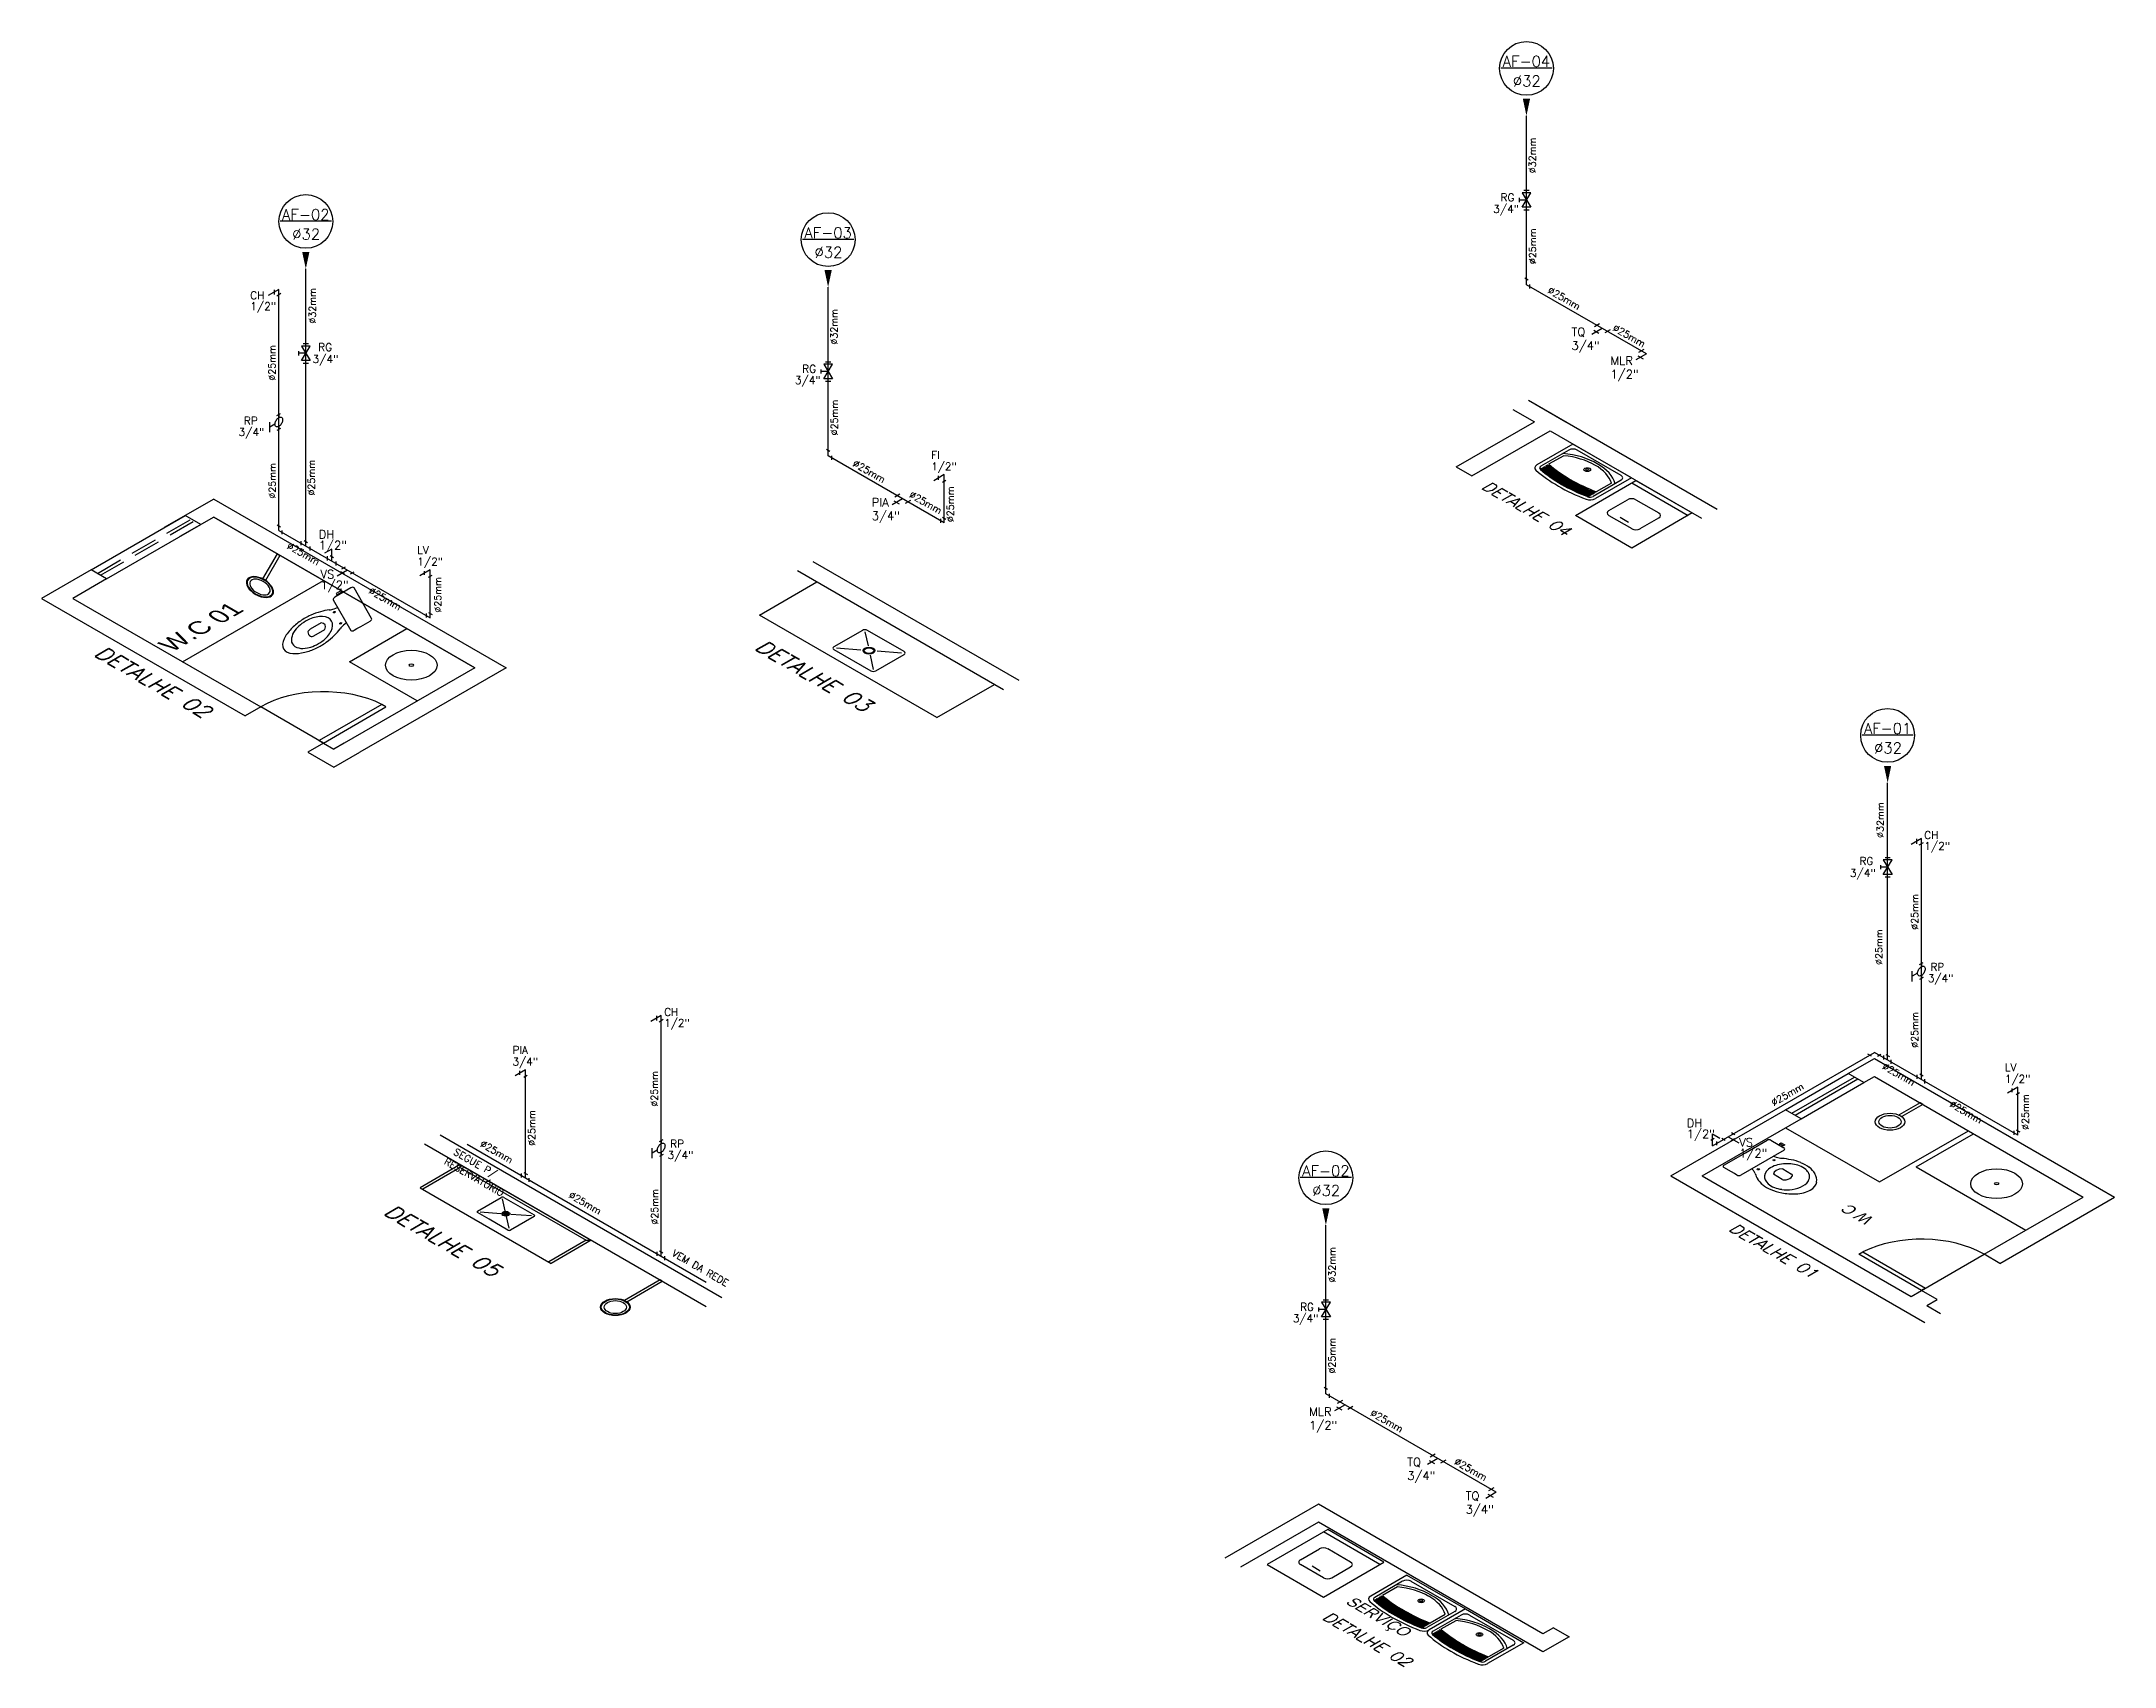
# Model space of a CAD drawing. Header units: millimetres. Extents: x -1292 to 2253, y 326 to 453.
# Drawn here: x 2048.68 to 2065.88, y 349.31 to 362.8 of the extents above; entities that cross this region are included whole.
import ezdxf
from ezdxf.enums import TextEntityAlignment as Align

# ---------------------------------------------------------------- set-up
doc = ezdxf.new("R2010")
doc.units = ezdxf.units.MM
doc.header["$LTSCALE"] = 0.5
doc.linetypes.add('HIDDEN', pattern=[9.525, 6.35, -3.175])
for name, color, linetype in [('-HIDRO', 8, 'Continuous'), ('A-PEN-C', 4, 'Continuous'), ('A-PEN-Y', 2, 'Continuous'), ('AF', 5, 'Continuous'), ('CONEXAO_AG_FRIA', 2, 'Continuous'), ('CONEXÃO_HIDRÁULICA', 2, 'Continuous'), ('Diametro', 2, 'Continuous'), ('Prumadas_L', 1, 'Continuous'), ('Prumadas_Q', 3, 'Continuous'), ('Prumadas_T', 2, 'Continuous')]:
    doc.layers.add(name, color=color, linetype=linetype)
doc.layers.add('E-PEN-C', color=4, linetype='Continuous', lineweight=15)
doc.styles.add('CARIMBO_DADOS', font='arial.ttf', dxfattribs={"height": 0.1})
doc.styles.add('ROMANS', font='romans')
doc.styles.add('VIDAL', font='ARIALUNI.TTF', dxfattribs={"width": 0.9})

msp = doc.modelspace()

# ---------------------------------------------------------------- texts
at = {"layer": '-HIDRO'}
for s, height, rotation, style, oblique, width, p in [('W.C 01', 0.1299, 29.9992, 'CARIMBO_DADOS', 329.9984, 1.154719, (2049.767, 357.727)), ('W C', 0.0866, 150.0008, 'VIDAL', 30.0016, 1.039247, (2063.893, 353.028)), ('SERVIÇO', 0.0866, 330.0008, 'VIDAL', 30.0016, 1.039247, (2059.493, 349.839))]:
    msp.add_text(s, height=height, rotation=rotation, dxfattribs=dict(at, style=style, oblique=oblique, width=width)).set_placement(p)
at = {"layer": 'CONEXAO_AG_FRIA', "style": 'ROMANS'}
for s, height, p in [('RG', 0.064, (2060.787, 361.47)), ('3/4"', 0.064, (2060.725, 361.375)), ('CH', 0.064, (2050.414, 360.658)), ('1/2"', 0.064, (2050.414, 360.568)), ('RG', 0.064, (2050.978, 360.228)), ('TQ', 0.07, (2061.375, 360.351)), ('3/4"', 0.07, (2061.375, 360.238)), ('3/4"', 0.064, (2050.931, 360.129)), ('RG', 0.064, (2054.994, 360.048)), ('MLR', 0.07, (2061.698, 360.113)), ('3/4"', 0.064, (2054.932, 359.954)), ('1/2"', 0.07, (2061.698, 360.001)), ('3/4"', 0.064, (2050.317, 359.523)), ('RP', 0.064, (2050.361, 359.617)), ('FI', 0.064, (2056.062, 359.334)), ('1/2"', 0.064, (2056.062, 359.238)), ('3/4"', 0.07, (2055.57, 358.825)), ('PIA', 0.07, (2055.57, 358.937)), ('DH', 0.07, (2050.983, 358.672)), ('1/2"', 0.07, (2050.983, 358.582)), ('LV', 0.064, (2051.799, 358.545)), ('VS', 0.07, (2050.997, 358.341)), ('1/2"', 0.064, (2051.799, 358.449)), ('1/2"', 0.07, (2050.997, 358.251)), ('CH', 0.064, (2064.301, 356.179)), ('1/2"', 0.064, (2064.301, 356.089)), ('RG', 0.064, (2063.763, 355.964)), ('3/4"', 0.064, (2063.685, 355.865)), ('RP', 0.064, (2064.352, 355.086)), ('3/4"', 0.064, (2064.33, 354.992)), ('CH', 0.064, (2053.847, 354.711)), ('1/2"', 0.064, (2053.847, 354.621)), ('PIA', 0.064, (2052.589, 354.396)), ('3/4"', 0.064, (2052.589, 354.3)), ('LV', 0.064, (2064.969, 354.253)), ('1/2"', 0.064, (2064.969, 354.157)), ('DH', 0.07, (2062.331, 353.787)), ('1/2"', 0.07, (2062.331, 353.697)), ('3/4"', 0.064, (2053.876, 353.524)), ('RP', 0.064, (2053.898, 353.618)), ('VS', 0.07, (2062.766, 353.627)), ('1/2"', 0.07, (2062.766, 353.537)), ('3/4"', 0.064, (2059.062, 352.17)), ('RG', 0.064, (2059.123, 352.265)), ('MLR', 0.07, (2059.198, 351.392)), ('1/2"', 0.07, (2059.198, 351.279)), ('TQ', 0.07, (2060.012, 350.974)), ('3/4"', 0.07, (2060.012, 350.861)), ('TQ', 0.07, (2060.497, 350.694)), ('3/4"', 0.07, (2060.497, 350.581))]:
    msp.add_text(s, height=height, dxfattribs=at).set_placement(p)
at = {"layer": 'Diametro', "style": 'ROMANS'}
for s, rotation, p in [('%%C32mm', 90, (2061.079, 361.851)), ('%%C25mm', 90, (2061.08, 361.097)), ('%%C32mm', 90, (2050.959, 360.603)), ('%%C25mm', 330, (2061.3, 360.641)), ('%%C32mm', 90, (2055.286, 360.429)), ('%%C25mm', 330, (2061.839, 360.329)), ('%%C25mm', 90, (2050.624, 360.13)), ('%%C25mm', 90, (2055.288, 359.676)), ('%%C25mm', 90, (2050.625, 359.151)), ('%%C25mm', 90, (2050.95, 359.177)), ('%%C25mm', 330, (2055.535, 359.204)), ('%%C25mm', 90, (2056.251, 358.956)), ('%%C25mm', 330, (2056.003, 358.946)), ('%%C25mm', 330, (2050.841, 358.521)), ('%%C25mm', 330, (2051.52, 358.148)), ('%%C25mm', 90, (2051.999, 358.205)), ('%%C32mm', 90, (2063.964, 356.336)), ('%%C25mm', 90, (2064.25, 355.574)), ('%%C25mm', 90, (2063.953, 355.282)), ('%%C25mm', 90, (2064.251, 354.595)), ('%%C25mm', 330, (2064.075, 354.202)), ('%%C25mm', 90, (2053.796, 354.106)), ('%%C25mm', 30, (2063.18, 354.036)), ('%%C25mm', 90, (2052.778, 353.781)), ('%%C25mm', 330, (2064.633, 353.889)), ('%%C25mm', 90, (2065.169, 353.913)), ('SEGUE P/', 330, (2052.266, 353.467)), ('%%C25mm', 330, (2052.444, 353.559)), ('RESERVATÓRIO', 330, (2052.257, 353.348)), ('%%C25mm', 330, (2053.178, 353.134)), ('%%C25mm', 90, (2053.797, 353.127)), ('VEM DA REDE', 330, (2054.134, 352.594)), ('%%C32mm', 90, (2059.416, 352.646)), ('%%C25mm', 90, (2059.417, 351.892)), ('%%C25mm', 330, (2059.829, 351.326)), ('%%C25mm', 330, (2060.526, 350.923))]:
    msp.add_text(s, height=0.0576, rotation=rotation, dxfattribs=at).set_placement(p, align=Align.CENTER)
at = {"layer": 'Diametro', "style": 'ROMANS', "oblique": 30.0016, "width": 1.154719}
for s, p in [('DETALHE 01', (2063.02, 352.731)), ('DETALHE 02', (2059.649, 349.507))]:
    msp.add_text(s, height=0.0866, rotation=330.0008, dxfattribs=at).set_placement(p, align=Align.CENTER)
at = {"layer": 'Prumadas_T', "style": 'ROMANS'}
for s, p in [('AF-04', (2061.001, 362.586)), ('%%C32', (2061.004, 362.423)), ('AF-02', (2050.875, 361.315)), ('%%C32', (2050.878, 361.153)), ('AF-03', (2055.208, 361.164)), ('%%C32', (2055.211, 361.002)), ('AF-01', (2063.997, 357.051)), ('%%C32', (2064, 356.889)), ('AF-02', (2059.337, 353.38)), ('%%C32', (2059.34, 353.218))]:
    msp.add_text(s, height=0.09, dxfattribs=at).set_placement(p, align=Align.CENTER)
at = {"layer": 'Prumadas_T', "style": 'ROMANS', "oblique": 30.0016, "width": 1.154719}
for s, p in [('DETALHE 02', (2049.108, 357.705)), ('DETALHE 03', (2054.589, 357.756))]:
    msp.add_text(s, height=0.1135, rotation=330.0008, dxfattribs=at).set_placement(p)

# ---------------------------------------------------------------- blocks, each defined once
blk = doc.blocks.new('Bacia01cx')
at = {"layer": '-HIDRO'}
for p, q in [((0.124, -0.237), (0.088, -0.237)), ((0.088, -0.237), (0.088, -0.253)), ((0.088, -0.253), (0.106, -0.253)), ((0.091, -0.225), (0.091, -0.237)), ((0.106, -0.253), (0.124, -0.253)), ((0.121, -0.237), (0.121, -0.225)), ((0.124, -0.253), (0.124, -0.237))]:
    blk.add_line(p, q, dxfattribs=at)
for points in [[(0, 0), (0, -0.207, 0.418036), (0.018, -0.225), (0.143, -0.225, 0.424217), (0.163, -0.207), (0.163, 0.207, 0.430132), (0.143, 0.225), (0.121, 0.225), (0.091, 0.225), (0.018, 0.225, 0.418036), (0, 0.207)], [(0.244, 0, -0.18052), (0.282, 0.1, -0.167158), (0.367, 0.149, -0.1), (0.427, 0.149, -0.096291), (0.477, 0.13, -0.13332), (0.527, 0.081, -0.150886), (0.551, 0, -0.150886), (0.527, -0.081, -0.13332), (0.477, -0.13, -0.096291), (0.427, -0.149, -0.1), (0.367, -0.149, -0.167158), (0.282, -0.1, -0.18052)], [(0.419, 0.03, 0.276984), (0.397, 0.045), (0.312, 0.045, 0.393258), (0.312, -0.045), (0.397, -0.045, 0.276984), (0.419, -0.03, 0.2)]]:
    blk.add_lwpolyline(points, format="xyb", close=True, dxfattribs=at)
blk.add_lwpolyline([(0.163, 0.103), (0.187, 0.111, 0.060779), (0.22, 0.127, -0.06199), (0.277, 0.161, -0.067868), (0.347, 0.183, -0.08648), (0.427, 0.184, -0.085166), (0.507, 0.159, -0.098298), (0.582, 0.1, -0.182004), (0.62, 0, -0.182004), (0.582, -0.1, -0.098298), (0.507, -0.159, -0.085166), (0.427, -0.184, -0.08648), (0.347, -0.183, -0.067868), (0.277, -0.161, -0.06199), (0.22, -0.127, 0.060779), (0.187, -0.111), (0.163, -0.103)], format="xyb", dxfattribs=at)
for centre in [(0.198, 0.075), (0.198, -0.075)]:
    blk.add_circle(centre, 0.0075, dxfattribs=at)
blk = doc.blocks.new('Chuveiro01')
at = {"layer": '-HIDRO'}
for p, q in [((0.01, 0), (-0.01, 0)), ((-0.01, 0), (-0.01, -0.34)), ((0.01, -0.34), (0.01, 0))]:
    blk.add_line(p, q, dxfattribs=at)
for radius in [0.1, 0.095, 0.0758]:
    blk.add_circle((0, -0.439), radius, dxfattribs=at)
blk = doc.blocks.new('AUDIT_I_170112231048-0')
at = {"layer": '-HIDRO', "xscale": -1, "rotation": 315.0000000000069}
blk.add_blockref('Chuveiro01', (-0.013, 1.2), dxfattribs=at)
at = {"layer": '-HIDRO', "rotation": 224.9999999999931}
blk.add_blockref('Bacia01cx', (0.557, 0.631), dxfattribs=at)
blk = doc.blocks.new('ADH_CXI_RG_A')
for p, q in [((0.019, 0.067), (-0.019, 0.089)), ((0, 0.078), (0, 0.046)), ((-0.019, -0.067), (0.019, -0.089)), ((0, -0.046), (0, -0.078)), ((0.04, -0.023), (0.094, -0.054)), ((0.094, -0.107), (0.094, -0.002))]:
    blk.add_line(p, q)
blk.add_lwpolyline([(0.04, -0.023, 0.064782), (0.037, -0.006, 0.052885), (0.03, 0.012, 0.05077), (0.02, 0.028, 0.057376), (0.007, 0.041, 0.075912), (-0.007, 0.049, 0.111921), (-0.02, 0.051, 0.1493), (-0.03, 0.047, 0.133827), (-0.037, 0.037, 0.091621), (-0.04, 0.023, 0.064782), (-0.037, 0.006, 0.052885), (-0.03, -0.012, 0.05077), (-0.02, -0.028, 0.057376), (-0.007, -0.041, 0.075912), (0.007, -0.049, 0.111921), (0.02, -0.051, 0.1493), (0.03, -0.047, 0.133827), (0.037, -0.037, 0.091621), (0.04, -0.023)], format="xyb", close=True)
blk = doc.blocks.new('*U16', base_point=(2541.5, 283.9))
for p, q in [((2535.4, 277.1), (2535.4, 283.8)), ((2538.6, 275.6), (2544.4, 278.9))]:
    blk.add_line(p, q)
blk = doc.blocks.new('*U15', base_point=(2541.5, 289.3))
for p, q in [((2535.8, 298.7), (2547.3, 280)), ((2535.8, 280), (2547.3, 298.7)), ((2547.3, 298.7), (2535.8, 298.7)), ((2538.2, 302), (2544.9, 302)), ((2541.5, 289.3), (2532.6, 289.3)), ((2547.3, 280), (2535.8, 280)), ((2538.2, 276.7), (2544.9, 276.7))]:
    blk.add_line(p, q)
at = {"linetype": 'Continuous'}
blk.add_line((2532.6, 286.6), (2532.6, 292.1), dxfattribs=at)
blk = doc.blocks.new('*U31', base_point=(2541.5, 289.3))
for p, q in [((2535.8, 298.7), (2547.3, 280)), ((2535.8, 280), (2547.3, 298.7)), ((2547.3, 298.7), (2535.8, 298.7)), ((2538.2, 302), (2544.9, 302)), ((2541.5, 289.3), (2532.6, 289.3)), ((2547.3, 280), (2535.8, 280)), ((2538.2, 276.7), (2544.9, 276.7))]:
    blk.add_line(p, q)
at = {"linetype": 'Continuous'}
blk.add_line((2532.6, 286.6), (2532.6, 292.1), dxfattribs=at)
blk = doc.blocks.new('JNM')
at = {"layer": '-HIDRO', "ltscale": 0.05}
for p, q in [((1.292, 0.014), (2.569, -1.263)), ((1.292, 0.014), (1.544, -0.237)), ((1.186, -0.092), (1.332, -0.237)), ((1.186, -0.092), (1.332, -0.237)), ((0.801, -0.768), (1.332, -0.237)), ((0.907, -0.874), (1.438, -0.344)), ((1.438, -0.344), (2.463, -1.369)), ((0.801, -0.768), (0.907, -0.874))]:
    blk.add_line(p, q, dxfattribs=at)
at = {"layer": '-HIDRO'}
for p, q in [((1.593, -0.499), (1.349, -0.744)), ((1.989, -0.895), (1.593, -0.499)), ((1.565, -0.57), (1.376, -0.759)), ((1.53, -0.636), (1.428, -0.737)), ((1.919, -0.867), (1.622, -0.57)), ((1.381, -0.785), (1.376, -0.79)), ((1.391, -0.775), (1.386, -0.78)), ((1.401, -0.765), (1.396, -0.77)), ((1.411, -0.755), (1.406, -0.76)), ((1.421, -0.745), (1.416, -0.75)), ((1.609, -1.337), (2.019, -0.927)), ((1.919, -0.923), (1.729, -1.113)), ((1.989, -0.895), (1.745, -1.14)), ((1.853, -0.958), (1.751, -1.06)), ((1.991, -0.955), (2.373, -1.337)), ((2.019, -0.927), (2.401, -1.308)), ((1.703, -1.108), (1.698, -1.113)), ((1.713, -1.098), (1.708, -1.103)), ((1.724, -1.088), (1.718, -1.093)), ((1.734, -1.078), (1.729, -1.083)), ((1.744, -1.067), (1.739, -1.072)), ((1.835, -1.28), (1.963, -1.153)), ((2.019, -1.153), (2.175, -1.308)), ((1.991, -1.719), (1.609, -1.337)), ((1.835, -1.337), (1.991, -1.492)), ((1.913, -1.358), (1.97, -1.414)), ((2.401, -1.308), (1.991, -1.719)), ((2.047, -1.492), (2.175, -1.365))]:
    blk.add_line(p, q, dxfattribs=at)
for radius in [0.0225, 0.011]:
    blk.add_circle((1.69, -0.799), radius, dxfattribs=at)
for centre, radius, start, end in [((1.593, -0.598), 0.04, 45, 135), ((1.468, -1.003), 0.397, 43.2163, 81.789), ((1.464, -1.018), 0.388, 44.2963, 80.1797), ((1.384, -0.779), 0.05, 135, 213.2868), ((2.331, -0.157), 1.183, 213.2868, 225), ((1.397, -0.78), 0.03, 135, 213.7018), ((2.331, -0.157), 1.153, 213.7018, 225), ((2.367, -0.11), 1.202, 214.4577, 225.4155), ((2.367, -0.11), 1.195, 214.3953, 225.4155), ((2.367, -0.11), 1.188, 214.3321, 225.4155), ((2.367, -0.11), 1.181, 214.2681, 225.4155), ((2.367, -0.11), 1.174, 214.2033, 225.4155), ((2.367, -0.11), 1.167, 214.1378, 225.4155), ((2.367, -0.11), 1.16, 214.0715, 225.4155), ((2.367, -0.11), 1.153, 214.0043, 225.4155), ((2.367, -0.11), 1.146, 213.9363, 225.4155), ((2.367, -0.11), 1.139, 213.8675, 225.4155), ((2.369, -0.107), 1.132, 213.7978, 225.4155), ((1.471, -1.024), 0.388, 9.8203, 45.7037), ((1.485, -1.021), 0.397, 8.211, 46.7837), ((2.331, -0.157), 1.153, 225, 236.2982), ((2.379, -0.122), 1.202, 224.5845, 235.5423), ((2.379, -0.122), 1.195, 224.5845, 235.6047), ((2.379, -0.122), 1.188, 224.5845, 235.6679), ((2.379, -0.122), 1.181, 224.5845, 235.7319), ((2.379, -0.122), 1.174, 224.5845, 235.7967), ((2.379, -0.122), 1.167, 224.5845, 235.8622), ((2.379, -0.122), 1.16, 224.5845, 235.9285), ((2.379, -0.122), 1.153, 224.5845, 235.9957), ((2.379, -0.122), 1.146, 224.5845, 236.0637), ((2.379, -0.122), 1.139, 224.5845, 236.1325), ((2.381, -0.119), 1.132, 224.5845, 236.2022), ((1.89, -0.895), 0.04, 315, 45), ((2.331, -0.157), 1.183, 225, 236.7132), ((1.708, -1.092), 0.03, 236.2982, 315), ((1.709, -1.104), 0.05, 236.7132, 315), ((1.991, -1.181), 0.04, 45, 135), ((1.864, -1.308), 0.04, 135, 225), ((2.146, -1.337), 0.04, 315, 45), ((2.019, -1.464), 0.04, 225, 315)]:
    blk.add_arc(centre, radius, start, end, dxfattribs=at)
at = {"layer": 'Diametro', "style": 'ROMANS'}
blk.add_text('DETALHE 04', height=0.1, rotation=315, dxfattribs=at).set_placement((1.251, -1.3), align=Align.CENTER)
blk = doc.blocks.new('1254')
at = {"layer": '-HIDRO', "ltscale": 0.05}
for p, q in [((0.067, 1.729), (1.975, -0.179)), ((-0.039, 1.623), (1.869, -0.285))]:
    blk.add_line(p, q, dxfattribs=at)
at = {"layer": '-HIDRO'}
for p, q in [((0.204, 1.38), (-0.067, 1.109)), ((0.204, 1.345), (-0.049, 1.092)), ((0.204, 1.38), (1.091, 0.493)), ((0.204, 1.345), (0.204, 1.38)), ((0.204, 1.345), (1.056, 0.493)), ((-0.067, 1.109), (0.82, 0.222)), ((0.508, 0.838), (0.49, 0.978)), ((0.338, 0.826), (0.478, 0.808)), ((0.534, 0.633), (0.516, 0.77)), ((0.546, 0.8), (0.686, 0.782)), ((1.056, 0.493), (0.803, 0.24)), ((1.091, 0.493), (0.82, 0.222)), ((1.056, 0.493), (1.091, 0.493)), ((1.557, 0.027), (1.317, -0.213)), ((1.331, -0.228), (1.572, 0.013)), ((1.572, 0.013), (1.557, 0.027))]:
    blk.add_line(p, q, dxfattribs=at)
blk.add_lwpolyline([(0.399, 0.739), (0.321, 0.817, -0.414214), (0.321, 0.835), (0.481, 0.995, -0.414214), (0.499, 0.995), (0.704, 0.791, -0.414214), (0.704, 0.773), (0.543, 0.613, -0.414214), (0.525, 0.613), (0.399, 0.739)], format="xyb", dxfattribs=at)
for centre, radius in [((0.512, 0.804), 0.0272), ((0.512, 0.804), 0.0167), ((0.512, 0.804), 0.0102), ((1.254, -0.291), 0.1), ((1.254, -0.291), 0.095), ((1.254, -0.291), 0.0758)]:
    blk.add_circle(centre, radius, dxfattribs=at)
at = {"layer": 'Prumadas_T', "style": 'ROMANS'}
blk.add_text('DETALHE 05', height=0.131, rotation=315, dxfattribs=at).set_placement((-0.323, 0.803))

# ---------------------------------------------------------------- linework, layer by layer
at = {"layer": '-HIDRO', "ltscale": 0.05}
for p, q in [((2050.111, 359), (2049.7, 358.763)), ((2050.111, 359), (2052.536, 357.6)), ((2049.094, 358.413), (2049.873, 358.863)), ((2049.223, 358.338), (2050.003, 358.788)), ((2050.111, 358.85), (2049.83, 358.688)), ((2050.003, 358.788), (2049.873, 358.863)), ((2050.111, 358.85), (2052.276, 357.6)), ((2052.276, 357.6), (2050.111, 358.85)), ((2049.094, 358.413), (2048.682, 358.175)), ((2049.223, 358.338), (2049.094, 358.413)), ((2056.662, 357.418), (2054.954, 358.405)), ((2056.792, 357.493), (2055.083, 358.48)), ((2049.223, 358.338), (2048.942, 358.175)), ((2049.851, 357.65), (2051.021, 358.325)), ((2054.638, 358.037), (2055.114, 358.312)), ((2048.682, 358.175), (2050.371, 357.2)), ((2048.942, 358.175), (2050.501, 357.275)), ((2051.237, 357.65), (2051.713, 357.925)), ((2056.111, 357.186), (2054.638, 358.037)), ((2055.492, 357.91), (2055.256, 357.774)), ((2055.513, 357.898), (2055.539, 357.781)), ((2055.838, 357.734), (2055.534, 357.91)), ((2055.256, 357.75), (2055.561, 357.574)), ((2055.479, 357.747), (2055.277, 357.762)), ((2055.556, 357.703), (2055.582, 357.586)), ((2055.603, 357.574), (2055.838, 357.71)), ((2055.818, 357.722), (2055.615, 357.737)), ((2052.276, 357.6), (2051.194, 356.975)), ((2051.8, 357.325), (2051.237, 357.65)), ((2052.536, 357.6), (2051.324, 356.9)), ((2056.111, 357.186), (2056.588, 357.461)), ((2050.501, 357.275), (2050.371, 357.2)), ((2051.021, 356.975), (2050.501, 357.275)), ((2051.506, 357.295), (2050.986, 356.995)), ((2051.021, 356.975), (2051.54, 357.275)), ((2051.54, 357.275), (2051.506, 357.295)), ((2051.021, 356.975), (2050.891, 356.9)), ((2050.891, 356.9), (2051.107, 356.775)), ((2050.986, 356.995), (2051.021, 356.975)), ((2051.021, 356.975), (2051.107, 356.925)), ((2051.194, 356.975), (2051.107, 356.925)), ((2051.107, 356.775), (2051.324, 356.9)), ((2063.151, 353.933), (2063.671, 354.233)), ((2063.203, 353.903), (2063.723, 354.203)), ((2063.229, 353.888), (2063.749, 354.188)), ((2063.281, 353.858), (2063.801, 354.158)), ((2063.151, 353.783), (2063.931, 353.333)), ((2063.931, 353.333), (2064.667, 353.758)), ((2064.234, 353.458), (2064.71, 353.733)), ((2063.758, 352.733), (2063.792, 352.753)), ((2064.277, 352.433), (2063.758, 352.733)), ((2063.792, 352.753), (2064.312, 352.453)), ((2064.277, 352.433), (2064.797, 352.733)), ((2064.312, 352.453), (2064.277, 352.433))]:
    msp.add_line(p, q, dxfattribs=at)
at = {"layer": '-HIDRO', "linetype": 'HIDDEN', "ltscale": 0.07}
for p, q in [((2049.146, 358.383), (2049.925, 358.833)), ((2049.172, 358.368), (2049.951, 358.818))]:
    msp.add_line(p, q, dxfattribs=at)
at = {"layer": '-HIDRO'}
for p, q in [((2063.671, 354.233), (2063.888, 354.358)), ((2063.888, 354.358), (2065.879, 353.208)), ((2063.801, 354.158), (2063.671, 354.233)), ((2063.801, 354.158), (2063.888, 354.208)), ((2063.888, 354.208), (2065.62, 353.208)), ((2062.199, 353.383), (2063.151, 353.933)), ((2063.281, 353.858), (2063.151, 353.933)), ((2064.266, 353.989), (2064.093, 353.889)), ((2064.288, 353.977), (2064.114, 353.877)), ((2064.288, 353.977), (2064.266, 353.989)), ((2062.459, 353.383), (2063.281, 353.858)), ((2062.639, 353.472), (2062.818, 353.576)), ((2063.138, 353.598), (2062.78, 353.391)), ((2062.818, 353.576), (2062.997, 353.679)), ((2063.028, 353.679), (2063.137, 353.616)), ((2063.092, 353.643), (2063.102, 353.648)), ((2063.099, 353.65), (2063.113, 353.658)), ((2063.13, 353.632), (2063.099, 353.65)), ((2063.113, 353.658), (2063.128, 353.649)), ((2063.128, 353.633), (2063.118, 353.628)), ((2063.128, 353.649), (2063.144, 353.64)), ((2063.144, 353.64), (2063.13, 353.632)), ((2062.702, 353.418), (2062.639, 353.454)), ((2062.728, 353.403), (2062.702, 353.418)), ((2062.87, 353.443), (2062.884, 353.427)), ((2063.076, 353.537), (2063.048, 353.546)), ((2063.127, 353.442), (2063.2, 353.399)), ((2064.234, 353.458), (2065.143, 352.933)), ((2062.199, 353.383), (2064.306, 352.166)), ((2062.459, 353.383), (2064.191, 352.383)), ((2062.747, 353.391), (2062.728, 353.403)), ((2063.123, 353.355), (2063.05, 353.397)), ((2064.797, 352.733), (2065.62, 353.208)), ((2064.927, 352.658), (2065.879, 353.208)), ((2064.927, 352.658), (2064.797, 352.733)), ((2064.191, 352.383), (2064.277, 352.433)), ((2064.407, 352.358), (2064.277, 352.433)), ((2064.321, 352.308), (2064.407, 352.358)), ((2064.321, 352.308), (2064.436, 352.241)), ((2059.275, 350.66), (2058.499, 350.212)), ((2061.137, 349.585), (2059.275, 350.66)), ((2059.275, 350.51), (2058.629, 350.137)), ((2061.137, 349.435), (2059.275, 350.51)), ((2059.352, 350.449), (2058.85, 350.159)), ((2059.785, 350.159), (2059.317, 350.429)), ((2059.819, 350.179), (2059.352, 350.449)), ((2058.85, 350.159), (2059.317, 349.889)), ((2059.127, 350.199), (2059.283, 350.289)), ((2059.317, 350.049), (2059.127, 350.159)), ((2059.291, 350.104), (2059.222, 350.144)), ((2059.317, 349.889), (2059.819, 350.179)), ((2059.542, 350.179), (2059.352, 350.289)), ((2059.386, 350.049), (2059.542, 350.139)), ((2060.009, 350.07), (2059.709, 349.897)), ((2059.974, 350.02), (2059.742, 349.886)), ((2059.931, 349.973), (2059.807, 349.902)), ((2060.009, 350.07), (2060.494, 349.79)), ((2060.043, 350.02), (2060.407, 349.81)), ((2059.748, 349.868), (2059.742, 349.864)), ((2059.761, 349.875), (2059.754, 349.871)), ((2059.773, 349.882), (2059.767, 349.878)), ((2059.785, 349.889), (2059.779, 349.886)), ((2059.798, 349.896), (2059.791, 349.893)), ((2060.737, 349.817), (2060.758, 349.804)), ((2060.143, 349.64), (2060.137, 349.636)), ((2060.156, 349.647), (2060.15, 349.643)), ((2060.168, 349.654), (2060.162, 349.65)), ((2060.18, 349.661), (2060.174, 349.657)), ((2060.407, 349.77), (2060.175, 349.636)), ((2060.193, 349.668), (2060.187, 349.665)), ((2060.494, 349.79), (2060.194, 349.617)), ((2060.494, 349.79), (2060.194, 349.617)), ((2060.327, 349.745), (2060.202, 349.673)), ((2060.459, 349.74), (2060.227, 349.606)), ((2060.416, 349.693), (2060.292, 349.622)), ((2060.494, 349.79), (2060.979, 349.51)), ((2060.528, 349.74), (2060.892, 349.53)), ((2061.224, 349.635), (2061.137, 349.585)), ((2061.224, 349.635), (2061.354, 349.56)), ((2060.233, 349.588), (2060.227, 349.584)), ((2060.246, 349.595), (2060.239, 349.591)), ((2060.258, 349.602), (2060.252, 349.598)), ((2060.27, 349.609), (2060.264, 349.606)), ((2060.283, 349.616), (2060.276, 349.613)), ((2060.892, 349.49), (2060.66, 349.356)), ((2060.979, 349.51), (2060.679, 349.337)), ((2060.812, 349.465), (2060.687, 349.393)), ((2061.354, 349.56), (2061.137, 349.435)), ((2060.628, 349.36), (2060.622, 349.356)), ((2060.641, 349.367), (2060.635, 349.363)), ((2060.653, 349.374), (2060.647, 349.37)), ((2060.665, 349.381), (2060.659, 349.377)), ((2060.678, 349.388), (2060.672, 349.385))]:
    msp.add_line(p, q, dxfattribs=at)
at = {"layer": '-HIDRO', "ltscale": 0.05}
for centre, major_axis, start_param, end_param in [((2055.513, 357.898), (0.0294, 0), 0.785398, 2.356194), ((2051.75, 357.621), (-0.214, 0), 3.141593, 9.424778), ((2055.277, 357.762), (-0.0294, 0), -0.785398, 0.785398), ((2055.818, 357.722), (-0.0294, 0), 2.356194, 3.926991), ((2055.582, 357.586), (0.0294, 0), 3.926991, 5.497787), ((2051.022, 356.975), (-0.737, 0), 3.995929, 5.497787), ((2064.276, 352.433), (0.737, 0), 0.785398, 2.287256)]:
    msp.add_ellipse(centre, major_axis=major_axis, ratio=0.577332, start_param=start_param, end_param=end_param, dxfattribs=at)
for centre, major_axis in [((2055.547, 357.742), (0.049, 0)), ((2055.547, 357.742), (0.0392, 0)), ((2051.75, 357.621), (0.0184, 0))]:
    msp.add_ellipse(centre, major_axis=major_axis, ratio=0.577332, dxfattribs=at)
at = {"layer": '-HIDRO'}
for centre, major_axis, start_param, end_param in [((2064.017, 353.833), (-0.122, 0), 3.141593, 9.424778), ((2063.013, 353.67), (0.0219, 0), 0.778293, 2.362121), ((2063.122, 353.607), (0.0223, 0), -0.775394, 0.829435), ((2062.654, 353.463), (-0.0219, 0), -0.791325, 0.792503), ((2062.718, 353.38), (-0.185, 0), 3.35413, 3.596945), ((2063.162, 353.377), (-0.187, 0), -0.783821, -0.069434), ((2063.162, 353.377), (-0.187, 0), -1.501362, -0.786975), ((2063.13, 353.396), (0.08, 0), 1.606832, 3.105557), ((2063.157, 353.634), (0.185, 0), 4.257036, 4.499852), ((2063.077, 353.34), (-0.329, 0), 4.341004, 4.588648), ((2063.162, 353.378), (-0.185, 0), 4.123079, 4.785588), ((2063.084, 353.337), (-0.333, 0), 4.095974, 4.367029), ((2063.163, 353.378), (0.186, 0), 0.586061, 0.984735), ((2063.118, 353.356), (0.285, 0), 0.637863, 0.982923), ((2063.176, 353.38), (-0.172, 0), 3.363145, 3.747125), ((2063.105, 353.349), (-0.304, 0), 3.448501, 3.788343), ((2064.901, 353.319), (-0.214, 0), 3.141593, 9.424778), ((2062.764, 353.4), (-0.0223, 0), 0.741361, 2.366198), ((2063.226, 353.426), (0.329, 0), 3.265333, 3.512977), ((2063.232, 353.422), (0.333, 0), 3.486952, 3.758008), ((2063.198, 353.402), (-0.285, 0), 0.587873, 0.932934), ((2063.16, 353.377), (0.185, 0), 3.068394, 3.730902), ((2063.161, 353.377), (-0.186, 0), 0.586061, 0.984735), ((2063.211, 353.41), (0.304, 0), 4.065638, 4.405481), ((2063.156, 353.369), (0.172, 0), 4.106857, 4.490837), ((2063.163, 353.363), (0.164, 0), 4.437211, 4.967366), ((2063.212, 353.407), (-0.3, 0), 1.25599, 1.647922), ((2063.144, 353.368), (-0.0314, 0), 0.827718, 1.908557), ((2063.118, 353.402), (-0.0955, 0), 1.961403, 2.750986), ((2063.177, 353.387), (0.0314, 0), -0.337761, 0.743078), ((2063.169, 353.371), (-0.175, 0), 1.774311, 2.373336), ((2063.224, 353.342), (0.186, 0), -1.508612, -0.788478), ((2063.173, 353.373), (0.175, 0), -0.802539, -0.203514), ((2063.186, 353.377), (-0.164, 0), 2.886616, 3.416771), ((2063.223, 353.341), (-0.186, 0), 2.359275, 3.079408), ((2063.109, 353.348), (0.3, 0), -0.077126, 0.314807), ((2059.161, 350.179), (0.049, 0), 2.356194, 3.926991), ((2059.317, 350.269), (-0.049, 0), 3.926991, 5.497787), ((2059.508, 350.159), (0.049, 0), -0.785398, 0.785398), ((2059.352, 350.069), (-0.049, 0), 0.785398, 2.356194), ((2059.855, 349.713), (-0.486, 0), 3.89586, 4.569079), ((2059.85, 349.703), (0.475, 0), 0.773116, 1.3994), ((2060.009, 350), (-0.049, 0), 3.926991, 5.497787), ((2059.752, 349.872), (-0.0612, 0), -0.785398, 0.580964), ((2060.912, 350.312), (-1.449, 0), 0.580964, 0.785398), ((2059.768, 349.871), (-0.0367, 0), -0.785398, 0.588207), ((2060.912, 350.312), (1.412, 0), 3.7298, 3.926991), ((2060.956, 350.345), (1.472, 0), 3.742993, 3.934243), ((2060.956, 350.345), (1.464, 0), 3.741903, 3.934243), ((2060.956, 350.345), (1.455, 0), 3.7408, 3.934243), ((2060.956, 350.345), (-1.447, 0), 0.598091, 0.79265), ((2060.956, 350.345), (1.438, 0), 3.738554, 3.934243), ((2060.956, 350.345), (-1.43, 0), 0.595817, 0.79265), ((2060.956, 350.345), (-1.421, 0), 0.594659, 0.79265), ((2060.956, 350.345), (-1.412, 0), 0.593487, 0.79265), ((2060.956, 350.345), (1.404, 0), 3.733893, 3.934243), ((2060.956, 350.345), (-1.395, 0), 0.591099, 0.79265), ((2060.959, 350.347), (-1.387, 0), 0.589882, 0.79265), ((2060.127, 349.858), (-0.0276, 0), 3.141593, 9.424778), ((2059.859, 349.699), (-0.475, 0), 3.312989, 3.939273), ((2059.876, 349.701), (0.486, 0), 0.14331, 0.816529), ((2060.373, 349.79), (-0.049, 0), 2.356194, 3.926991), ((2060.912, 350.312), (-1.449, 0), 0.785398, 0.989832), ((2060.912, 350.312), (1.412, 0), 3.926991, 4.124182), ((2060.97, 350.337), (1.472, 0), 3.919739, 4.110988), ((2060.97, 350.337), (-1.464, 0), 0.778146, 0.970486), ((2060.97, 350.337), (1.455, 0), 3.919739, 4.113182), ((2060.97, 350.337), (-1.447, 0), 0.778146, 0.972705), ((2060.97, 350.337), (1.438, 0), 3.919739, 4.115428), ((2060.97, 350.337), (1.43, 0), 3.919739, 4.116572), ((2060.97, 350.337), (-1.421, 0), 0.778146, 0.976137), ((2060.97, 350.337), (1.412, 0), 3.919739, 4.118902), ((2060.97, 350.337), (-1.404, 0), 0.778146, 0.978496), ((2060.97, 350.337), (1.395, 0), 3.919739, 4.12129), ((2060.973, 350.339), (1.387, 0), 3.919739, 4.122507), ((2060.149, 349.651), (0.0367, 0), 4.124182, 5.497787), ((2061.444, 350.067), (1.387, 0), 3.731475, 3.934243), ((2060.34, 349.433), (0.486, 0), 0.754267, 1.427487), ((2060.335, 349.423), (-0.475, 0), 3.914709, 4.540993), ((2060.494, 349.72), (0.049, 0), 0.785398, 2.356194), ((2060.361, 349.421), (0.486, 0), 0.14331, 0.816529), ((2060.151, 349.642), (-0.0612, 0), 0.989832, 2.356194), ((2060.237, 349.592), (-0.0612, 0), -0.785398, 0.580964), ((2061.397, 350.032), (1.449, 0), 3.722557, 3.926991), ((2060.253, 349.591), (-0.0367, 0), -0.785398, 0.588207), ((2061.397, 350.032), (-1.412, 0), 0.588207, 0.785398), ((2061.441, 350.065), (1.472, 0), 3.742993, 3.934243), ((2061.441, 350.065), (-1.464, 0), 0.60031, 0.79265), ((2061.441, 350.065), (1.455, 0), 3.7408, 3.934243), ((2061.441, 350.065), (1.447, 0), 3.739684, 3.934243), ((2061.441, 350.065), (-1.438, 0), 0.596961, 0.79265), ((2061.441, 350.065), (1.43, 0), 3.73741, 3.934243), ((2061.441, 350.065), (-1.421, 0), 0.594659, 0.79265), ((2061.441, 350.065), (1.412, 0), 3.73508, 3.934243), ((2061.441, 350.065), (-1.404, 0), 0.592301, 0.79265), ((2061.441, 350.065), (1.395, 0), 3.732692, 3.934243), ((2061.397, 350.032), (-1.412, 0), 0.785398, 0.982589), ((2061.455, 350.057), (-1.472, 0), 0.778146, 0.969396), ((2061.455, 350.057), (-1.464, 0), 0.778146, 0.970486), ((2061.455, 350.057), (-1.455, 0), 0.778146, 0.971589), ((2061.455, 350.057), (1.447, 0), 3.919739, 4.114298), ((2061.455, 350.057), (-1.438, 0), 0.778146, 0.973835), ((2061.455, 350.057), (-1.43, 0), 0.778146, 0.974979), ((2061.455, 350.057), (-1.421, 0), 0.778146, 0.976137), ((2061.455, 350.057), (-1.412, 0), 0.778146, 0.977309), ((2061.455, 350.057), (-1.404, 0), 0.778146, 0.978496), ((2061.455, 350.057), (1.395, 0), 3.919739, 4.12129), ((2061.458, 350.059), (-1.387, 0), 0.778146, 0.980914), ((2060.612, 349.578), (-0.0276, 0), 3.141593, 9.424778), ((2060.612, 349.578), (-0.0135, 0), 3.141593, 9.424778), ((2060.344, 349.419), (-0.475, 0), 3.312989, 3.939273), ((2060.857, 349.51), (0.049, 0), -0.785398, 0.785398), ((2061.397, 350.032), (-1.449, 0), 0.785398, 0.989832), ((2060.636, 349.362), (0.0612, 0), 4.131425, 5.497787), ((2060.634, 349.371), (-0.0367, 0), 0.982589, 2.356194)]:
    msp.add_ellipse(centre, major_axis=major_axis, ratio=0.577332, start_param=start_param, end_param=end_param, dxfattribs=at)
for centre, major_axis in [((2064.017, 353.833), (0.0919, 0)), ((2062.924, 353.439), (0.00919, 0)), ((2063.054, 353.514), (0.00919, 0)), ((2064.901, 353.319), (0.0184, 0)), ((2060.127, 349.858), (0.0135, 0))]:
    msp.add_ellipse(centre, major_axis=major_axis, ratio=0.577332, dxfattribs=at)
at = {"layer": 'A-PEN-Y'}
for p, q in [((2061.559, 360.4), (2061.602, 360.375)), ((2061.608, 360.453), (2061.565, 360.428)), ((2061.695, 360.403), (2061.652, 360.378)), ((2061.925, 360.188), (2061.969, 360.163)), ((2061.974, 360.241), (2061.931, 360.216)), ((2055.754, 358.986), (2055.797, 358.961)), ((2055.803, 359.039), (2055.76, 359.014)), ((2055.89, 358.989), (2055.847, 358.964)), ((2050.637, 358.785), (2050.665, 358.769)), ((2050.677, 358.74), (2050.677, 358.707)), ((2056.141, 358.836), (2056.141, 358.803)), ((2056.157, 358.848), (2056.185, 358.832)), ((2050.835, 358.649), (2050.835, 358.616)), ((2050.861, 358.656), (2050.889, 358.639)), ((2050.908, 358.607), (2050.908, 358.574)), ((2051.051, 358.525), (2051.051, 358.491)), ((2051.077, 358.531), (2051.106, 358.514)), ((2051.124, 358.482), (2051.124, 358.449)), ((2051.196, 358.378), (2051.167, 358.395)), ((2051.175, 358.42), (2051.204, 358.436)), ((2051.246, 358.378), (2051.275, 358.395)), ((2051.873, 358.05), (2051.873, 358.017)), ((2051.894, 358.059), (2051.923, 358.043)), ((2063.862, 354.377), (2063.833, 354.394)), ((2063.913, 354.377), (2063.941, 354.394)), ((2063.962, 354.382), (2063.962, 354.349)), ((2063.983, 354.391), (2064.012, 354.375)), ((2064.023, 354.346), (2064.023, 354.313)), ((2064.24, 354.221), (2064.24, 354.188)), ((2064.263, 354.23), (2064.292, 354.213)), ((2064.304, 354.185), (2064.304, 354.151)), ((2065.043, 353.758), (2065.043, 353.724)), ((2065.064, 353.767), (2065.093, 353.75)), ((2062.65, 353.677), (2062.621, 353.694)), ((2062.7, 353.677), (2062.729, 353.694)), ((2062.73, 353.723), (2062.701, 353.74)), ((2052.684, 353.411), (2052.713, 353.394)), ((2052.661, 353.403), (2052.661, 353.369)), ((2052.725, 353.366), (2052.725, 353.333)), ((2053.786, 352.753), (2053.786, 352.72)), ((2053.809, 352.761), (2053.838, 352.745)), ((2053.85, 352.717), (2053.85, 352.683)), ((2059.475, 351.52), (2059.432, 351.495)), ((2059.426, 351.467), (2059.469, 351.442)), ((2059.562, 351.47), (2059.519, 351.445)), ((2060.195, 351.023), (2060.239, 350.998)), ((2060.244, 351.076), (2060.201, 351.051)), ((2060.332, 351.026), (2060.288, 351.001)), ((2060.68, 350.743), (2060.724, 350.718)), ((2060.729, 350.796), (2060.686, 350.771))]:
    msp.add_line(p, q, dxfattribs=at)
at = {"layer": 'AF'}
for p, q in [((2061.001, 360.778), (2061.001, 362.18)), ((2061.001, 360.78), (2061.001, 362.18)), ((2050.875, 358.609), (2050.875, 360.91)), ((2050.651, 360.739), (2050.564, 360.689)), ((2050.651, 358.739), (2050.651, 360.739)), ((2055.208, 359.358), (2055.208, 360.758)), ((2061.996, 360.204), (2061.001, 360.778)), ((2061.629, 360.416), (2061.543, 360.366)), ((2061.629, 360.416), (2061.543, 360.366)), ((2061.629, 360.416), (2061.543, 360.366)), ((2061.996, 360.204), (2061.909, 360.154)), ((2056.171, 358.802), (2055.208, 359.358)), ((2056.171, 359.202), (2056.084, 359.152)), ((2056.171, 358.802), (2056.171, 359.202)), ((2055.825, 359.002), (2055.738, 358.952)), ((2050.651, 358.739), (2051.908, 358.013)), ((2051.091, 358.585), (2051.031, 358.55)), ((2051.091, 358.485), (2051.091, 358.585)), ((2051.221, 358.41), (2051.135, 358.36)), ((2051.221, 358.41), (2051.221, 358.41)), ((2051.908, 358.413), (2051.822, 358.363)), ((2051.908, 358.013), (2051.908, 358.413)), ((2063.997, 354.345), (2063.997, 356.645)), ((2064.277, 356.183), (2064.191, 356.133)), ((2064.277, 354.183), (2064.277, 356.183)), ((2053.823, 354.715), (2053.737, 354.665)), ((2053.823, 352.715), (2053.823, 354.715)), ((2052.698, 354.265), (2052.612, 354.215)), ((2052.698, 353.365), (2052.698, 354.265)), ((2062.545, 353.633), (2063.888, 354.408)), ((2065.078, 353.721), (2063.888, 354.408)), ((2065.078, 354.121), (2064.992, 354.071)), ((2065.078, 353.721), (2065.078, 354.121)), ((2054.196, 352.5), (2052.213, 353.645)), ((2062.545, 353.633), (2062.545, 353.733)), ((2062.545, 353.733), (2062.606, 353.698)), ((2062.675, 353.708), (2062.762, 353.658)), ((2059.337, 351.575), (2059.337, 352.975)), ((2059.337, 351.575), (2059.337, 352.975)), ((2060.751, 350.758), (2059.337, 351.575)), ((2059.496, 351.483), (2059.41, 351.433)), ((2060.266, 351.038), (2060.179, 350.988)), ((2060.266, 351.038), (2060.179, 350.988)), ((2060.751, 350.758), (2060.664, 350.708)), ((2060.751, 350.758), (2060.664, 350.708))]:
    msp.add_line(p, q, dxfattribs=at)
at = {"layer": 'CONEXÃO_HIDRÁULICA'}
for p, q in [((2061.015, 360.817), (2060.987, 360.833)), ((2061.03, 360.746), (2061.03, 360.779)), ((2055.222, 359.395), (2055.194, 359.411)), ((2055.238, 359.325), (2055.238, 359.357)), ((2056.124, 359.159), (2056.124, 359.192)), ((2056.157, 359.14), (2056.185, 359.156)), ((2051.861, 358.37), (2051.861, 358.402)), ((2051.894, 358.351), (2051.922, 358.367)), ((2052.651, 354.222), (2052.651, 354.254)), ((2052.684, 354.202), (2052.712, 354.219)), ((2065.031, 354.078), (2065.031, 354.11)), ((2065.064, 354.059), (2065.092, 354.075)), ((2062.531, 353.679), (2062.559, 353.696)), ((2062.581, 353.638), (2062.581, 353.67)), ((2059.351, 351.612), (2059.323, 351.628)), ((2059.367, 351.541), (2059.367, 351.574))]:
    msp.add_line(p, q, dxfattribs=at)
at = {"layer": 'Prumadas_L'}
for p, q in [((2060.789, 362.579), (2061.213, 362.579)), ((2050.663, 361.309), (2051.087, 361.309)), ((2054.996, 361.157), (2055.42, 361.157)), ((2063.785, 357.044), (2064.209, 357.044)), ((2059.125, 353.374), (2059.55, 353.374))]:
    msp.add_line(p, q, dxfattribs=at)
for points in [[(2061.001, 362.18), (2060.971, 362.321), (2061.031, 362.321)], [(2050.875, 360.91), (2050.845, 361.05), (2050.905, 361.05)], [(2055.208, 360.758), (2055.178, 360.899), (2055.238, 360.899)], [(2063.997, 356.645), (2063.967, 356.786), (2064.027, 356.786)], [(2059.337, 352.975), (2059.307, 353.115), (2059.367, 353.115)]]:
    msp.add_solid(points, dxfattribs=at)
at = {"layer": 'Prumadas_Q'}
for centre in [(2061.001, 362.573), (2050.875, 361.303), (2055.208, 361.152), (2063.997, 357.039), (2059.337, 353.368)]:
    msp.add_circle(centre, 0.223, dxfattribs=at)

# ---------------------------------------------------------------- block references
at = {"layer": 'A-PEN-C', "xscale": 1.22478281, "yscale": 0.7071061400000005, "zscale": 1.22478281}
for name, p in [('JNM', (2059.436, 359.809)), ('1254', (2051.907, 352.501))]:
    msp.add_blockref(name, p, dxfattribs=at)
at = {"layer": 'CONEXAO_AG_FRIA'}
for name, p, xscale, yscale, zscale in [('*U31', (2061.001, 361.48), 0.006400000000212458, 0.006399999999985084, 0.6400000000000001), ('*U16', (2050.651, 360.737), 0.006000000000312866, 0.005999999999971806, 0.6000000000000001), ('*U15', (2050.875, 360.209), 0.006400000000212458, 0.006399999999985084, 0.6400000000000001), ('*U31', (2055.208, 360.058), 0.006400000000212458, 0.006399999999985084, 0.6400000000000001), ('*U16', (2064.277, 356.181), 0.006000000000312866, 0.005999999999971806, 0.6000000000000001), ('*U15', (2063.997, 355.945), 0.006400000000212458, 0.006399999999985084, 0.6400000000000001), ('*U16', (2053.823, 354.713), 0.006000000000312866, 0.005999999999971806, 0.6000000000000001), ('*U31', (2059.337, 352.275), 0.006400000000212458, 0.006399999999985084, 0.6400000000000001)]:
    msp.add_blockref(name, p, dxfattribs=dict(at, xscale=xscale, yscale=yscale, zscale=zscale))
at = {"layer": 'CONEXÃO_HIDRÁULICA', "xscale": -0.8000000000001819, "yscale": 0.7999999999999545, "zscale": 0.8}
for p in [(2050.651, 359.639), (2064.277, 355.083), (2053.823, 353.615)]:
    msp.add_blockref('ADH_CXI_RG_A', p, dxfattribs=at)
at = {"layer": 'E-PEN-C', "xscale": 1.224782809999994, "yscale": 0.7071061400000005, "zscale": 1.22478281}
msp.add_blockref('AUDIT_I_170112231048-0', (2050.666, 357.69), dxfattribs=at)

msp.set_redraw_order([(e.dxf.handle, doc.entitydb.next_handle()) for e in msp.query("TEXT MTEXT ATTDEF DIMENSION ARC_DIMENSION")])  # texts and dimensions are drawn at this point

doc.saveas('drawing.dxf')
